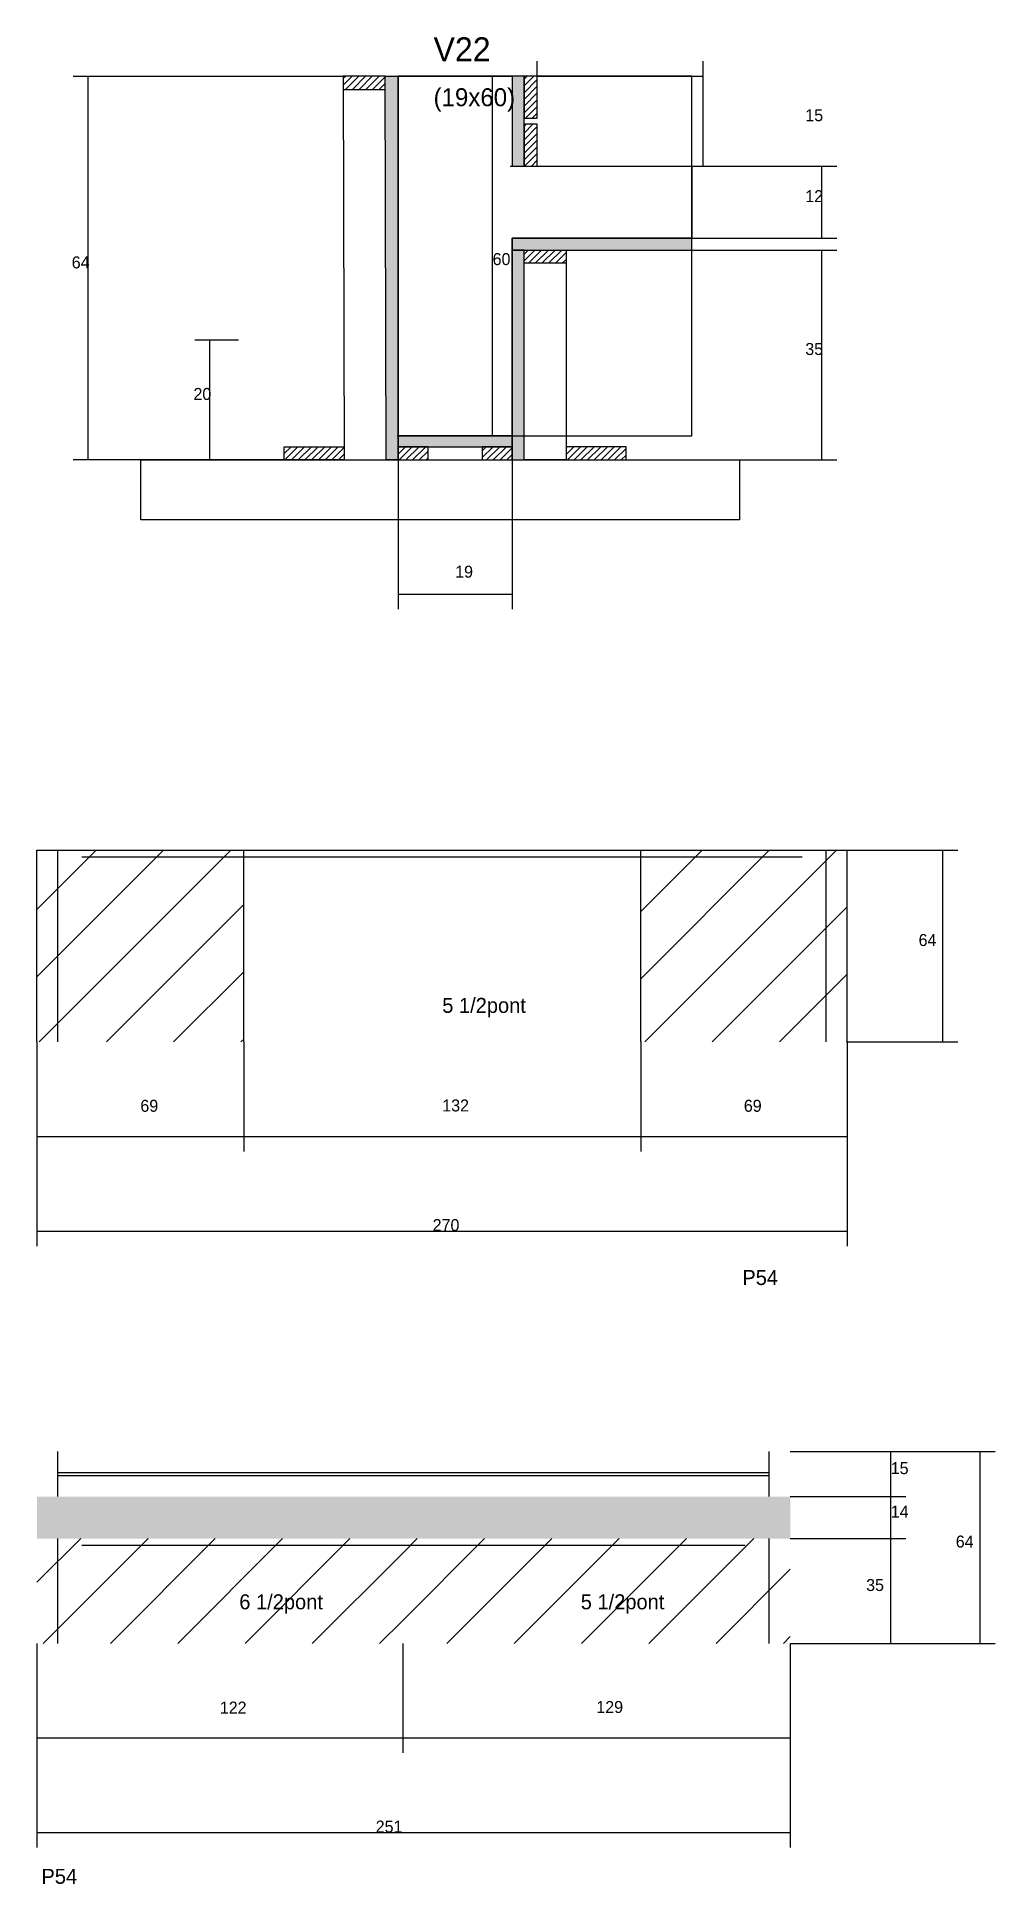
# Model space of a CAD drawing. Header units: metres. Extents: x -2848 to 21926, y -45195 to 1016.
# Drawn here: x 9468 to 9787, y -29203 to -28587 of the extents above; entities that cross this region are included whole.
import ezdxf

# ---------------------------------------------------------------- set-up
doc = ezdxf.new("R2010")
doc.units = ezdxf.units.M
for name, color, linetype in [('CONCRETO', 251, 'Continuous'), ('COTA', 4, 'Continuous'), ('Cota Seção (2x)', 4, 'Continuous'), ('Hachura', 253, 'Continuous'), ('Madeira', 126, 'Continuous'), ('NOMENCLATURA', 7, 'Continuous'), ('Painéis', 200, 'Continuous'), ('SARR_2.2x7', 40, 'Continuous'), ('Texto Seção', 7, 'Continuous')]:
    doc.layers.add(name, color=color, linetype=linetype)

msp = doc.modelspace()

# ---------------------------------------------------------------- texts
at = {"layer": 'COTA'}
for s, p in [('15', (9724, -28615)), ('12', (9724, -28642)), ('64', (9479.3, -28664.1)), ('35', (9724, -28693)), ('20', (9519.9, -28708)), ('19', (9607.2, -28767.3)), ('64', (9761.8, -28890.2)), ('69', (9502.2, -28945.5)), ('132', (9602.9, -28945.4)), ('69', (9703.5, -28945.5)), ('270', (9599.7, -28985.3)), ('15', (9752.5, -29066.4)), ('14', (9752.5, -29080.9)), ('64', (9774.2, -29090.9)), ('35', (9744.3, -29105.4)), ('122', (9528.7, -29146.3)), ('129', (9654.3, -29146.1)), ('251', (9580.7, -29186))]:
    msp.add_text(s, height=4, dxfattribs=at).set_placement(p)
at = {"layer": 'Cota Seção (2x)'}
msp.add_text('60', height=4, dxfattribs=at).set_placement((9619.7, -28663))
at = {"layer": 'NOMENCLATURA'}
for s, p in [('5 1/2pont', (9602.9, -28912.5)), ('P54', (9703, -29003.3)), ('6 1/2pont', (9535.2, -29111.5)), ('5 1/2pont', (9649.1, -29111.5)), ('P54', (9469.2, -29203.1))]:
    msp.add_text(s, height=5, dxfattribs=at).set_placement(p)
at = {"layer": 'Texto Seção'}
for s, height, p in [('V22', 8, (9600, -28595)), ('(19x60)', 6, (9600, -28610))]:
    msp.add_text(s, height=height, dxfattribs=at).set_placement(p)

# ---------------------------------------------------------------- hatches: boundary and pattern name
at = {"layer": 'COTA'}
h = msp.add_hatch(dxfattribs=at)
h.set_pattern_fill('AR-CONC', scale=0.03)
h.paths.add_polyline_path([(9467.7, -29073.9), (9467.7, -29087.9), (9719, -29087.9), (9719, -29073.9)])
at = {"layer": 'Hachura'}
h = msp.add_hatch(dxfattribs=at)
h.set_pattern_fill('ANSI31', scale=0.5)
h.paths.add_polyline_path([(9569.9, -28600), (9569.9, -28604.4), (9569.9, -28604.4), (9583.9, -28604.4), (9583.9, -28604.4), (9583.9, -28600), (9583.9, -28600), (9569.9, -28600)])
h = msp.add_hatch(color=8, dxfattribs=at)
h.dxf.hatch_style = 1
h.paths.add_polyline_path([(9583.9, -28600), (9588.2, -28600), (9588.2, -28600), (9588.2, -28728), (9588.2, -28728), (9584.2, -28728), (9584.2, -28728), (9583.9, -28600)])
h = msp.add_hatch(color=8, dxfattribs=at)
h.dxf.hatch_style = 1
h.paths.add_polyline_path([(9630.2, -28600), (9626.2, -28600), (9626.2, -28600), (9626.2, -28630), (9626.2, -28630), (9630.2, -28630), (9630.2, -28630), (9630.2, -28600)])
h = msp.add_hatch(dxfattribs=at)
h.set_pattern_fill('ANSI31', scale=0.5)
h.paths.add_polyline_path([(9630.2, -28614), (9634.6, -28614), (9634.6, -28614), (9634.6, -28600), (9634.6, -28600), (9630.2, -28600), (9630.2, -28600), (9630.2, -28614)])
h = msp.add_hatch(dxfattribs=at)
h.set_pattern_fill('ANSI31', scale=0.5)
h.paths.add_polyline_path([(9630.2, -28630), (9634.6, -28630), (9634.6, -28630), (9634.6, -28616), (9634.6, -28616), (9630.2, -28616), (9630.2, -28616), (9630.2, -28630)])
h = msp.add_hatch(color=8, dxfattribs=at)
h.dxf.hatch_style = 1
h.paths.add_polyline_path([(9686.2, -28658), (9686.2, -28654), (9686.2, -28654), (9626.2, -28654), (9626.2, -28654), (9626.2, -28658), (9626.2, -28658), (9686.2, -28658)])
h = msp.add_hatch(color=8, dxfattribs=at)
h.dxf.hatch_style = 1
h.paths.add_polyline_path([(9630.2, -28658), (9626.2, -28658), (9626.2, -28658), (9626.2, -28728), (9626.2, -28728), (9630.2, -28728), (9630.2, -28728), (9630.2, -28658)])
h = msp.add_hatch(dxfattribs=at)
h.set_pattern_fill('ANSI31', scale=0.5)
h.paths.add_polyline_path([(9644.2, -28658), (9644.2, -28662.4), (9644.2, -28662.4), (9630.2, -28662.4), (9630.2, -28662.4), (9630.2, -28658), (9630.2, -28658), (9644.2, -28658)])
h = msp.add_hatch(dxfattribs=at)
h.set_pattern_fill('ANSI31', scale=0.5)
h.paths.add_polyline_path([(9550.2, -28728), (9550.2, -28723.6), (9550.2, -28723.6), (9570.2, -28723.6), (9570.2, -28723.6), (9570.2, -28728), (9570.2, -28728), (9550.2, -28728)])
h = msp.add_hatch(color=8, dxfattribs=at)
h.dxf.hatch_style = 1
h.paths.add_polyline_path([(9626.2, -28723.6), (9626.2, -28720), (9626.2, -28720), (9588.2, -28720), (9588.2, -28720), (9588.2, -28723.6), (9588.2, -28723.6), (9626.2, -28723.6)])
h = msp.add_hatch(dxfattribs=at)
h.set_pattern_fill('ANSI31', scale=0.5)
h.paths.add_polyline_path([(9598.2, -28728), (9598.2, -28723.6), (9598.2, -28723.6), (9588.2, -28723.6), (9588.2, -28723.6), (9588.2, -28728), (9588.2, -28728), (9598.2, -28728)])
h = msp.add_hatch(dxfattribs=at)
h.set_pattern_fill('ANSI31', scale=0.5)
h.paths.add_polyline_path([(9626.2, -28728), (9626.2, -28723.6), (9626.2, -28723.6), (9616.2, -28723.6), (9616.2, -28723.6), (9616.2, -28728), (9616.2, -28728), (9626.2, -28728)])
h = msp.add_hatch(dxfattribs=at)
h.set_pattern_fill('ANSI31', scale=0.5)
h.paths.add_polyline_path([(9664.2, -28728), (9664.2, -28723.6), (9664.2, -28723.6), (9644.2, -28723.6), (9644.2, -28723.6), (9644.2, -28728), (9644.2, -28728), (9664.2, -28728)])
h = msp.add_hatch(dxfattribs=at)
h.set_pattern_fill('ANSI31', scale=5)
h.paths.add_polyline_path([(9536.7, -28922.2), (9536.7, -28858.2), (9467.7, -28858.2), (9467.7, -28922.2)])
h = msp.add_hatch(dxfattribs=at)
h.set_pattern_fill('ANSI31', scale=5)
h.paths.add_polyline_path([(9738, -28858.2), (9669.1, -28858.2), (9669.1, -28922.2), (9738, -28922.2)])
h = msp.add_hatch(dxfattribs=at)
h.set_pattern_fill('ANSI31', scale=5)
h.paths.add_polyline_path([(9467.7, -29087.9), (9467.7, -29122.9), (9589.7, -29122.9), (9589.7, -29087.9)])
h = msp.add_hatch(dxfattribs=at)
h.set_pattern_fill('ANSI31', scale=5)
h.paths.add_polyline_path([(9719, -29122.9), (9719, -29087.9), (9589.7, -29087.9), (9589.7, -29122.9)])

# ---------------------------------------------------------------- linework, layer by layer
at = {"layer": 'CONCRETO'}
msp.add_lwpolyline([(9625.5, -28630), (9686.2, -28630), (9686.2, -28654), (9626.2, -28654), (9626.2, -28720), (9588.2, -28720), (9588.2, -28600), (9626.2, -28600)], dxfattribs=at)
msp.add_lwpolyline([(9588.2, -28720), (9686.2, -28720), (9686.2, -28600), (9588.2, -28600)], close=True, dxfattribs=at)
at = {"layer": 'COTA'}
for p, q in [((9634.6, -28600), (9634.6, -28595)), ((9689.9, -28630), (9689.9, -28595)), ((9569.9, -28600.1), (9479.8, -28600.1)), ((9484.8, -28728), (9484.8, -28600.1)), ((9634.6, -28600), (9689.9, -28600)), ((9686.2, -28630), (9734.5, -28630)), ((9729.5, -28654), (9729.5, -28630)), ((9686.2, -28654), (9734.5, -28654)), ((9686.2, -28658), (9734.5, -28658)), ((9729.5, -28728), (9729.5, -28658)), ((9534.9, -28688.1), (9520.4, -28688.1)), ((9525.4, -28728), (9525.4, -28688.1)), ((9550.2, -28728), (9479.8, -28728)), ((9550.2, -28728), (9520.4, -28728)), ((9588.2, -28728), (9588.2, -28777.8)), ((9626.2, -28728), (9626.2, -28777.8)), ((9664.2, -28728), (9734.5, -28728)), ((9588.2, -28772.8), (9626.2, -28772.8)), ((9738, -28858.2), (9774.9, -28858.2)), ((9769.9, -28922.2), (9769.9, -28858.2)), ((9467.7, -28922.2), (9467.7, -28958.7)), ((9467.7, -28922.2), (9467.7, -28990.3)), ((9536.7, -28922.2), (9536.7, -28958.7)), ((9536.7, -28922.2), (9536.7, -28958.7)), ((9669.1, -28922.2), (9669.1, -28958.7)), ((9669.1, -28922.2), (9669.1, -28958.7)), ((9738, -28922.2), (9738, -28958.7)), ((9738, -28922.2), (9738, -28990.3)), ((9738, -28922.2), (9774.9, -28922.2)), ((9467.7, -28953.7), (9536.7, -28953.7)), ((9536.7, -28953.7), (9669.1, -28953.7)), ((9669.1, -28953.7), (9738, -28953.7)), ((9467.7, -28985.3), (9738, -28985.3)), ((9719, -29058.9), (9757.5, -29058.9)), ((9719, -29058.9), (9787.3, -29058.9)), ((9752.5, -29073.9), (9752.5, -29058.9)), ((9782.3, -29122.9), (9782.3, -29058.9)), ((9719, -29073.9), (9757.5, -29073.9)), ((9719, -29073.9), (9757.5, -29073.9)), ((9752.5, -29087.9), (9752.5, -29073.9)), ((9719, -29087.9), (9757.5, -29087.9)), ((9719, -29087.9), (9757.5, -29087.9)), ((9752.5, -29122.9), (9752.5, -29087.9)), ((9467.7, -29122.9), (9467.7, -29159.4)), ((9467.7, -29122.9), (9467.7, -29191)), ((9589.7, -29122.9), (9589.7, -29159.4)), ((9589.7, -29122.9), (9589.7, -29159.4)), ((9719, -29122.9), (9719, -29159.4)), ((9719, -29122.9), (9719, -29191)), ((9719, -29122.9), (9757.5, -29122.9)), ((9719, -29122.9), (9787.3, -29122.9)), ((9467.7, -29154.4), (9589.7, -29154.4)), ((9589.7, -29154.4), (9719, -29154.4)), ((9467.7, -29186), (9719, -29186))]:
    msp.add_line(p, q, dxfattribs=at)
at = {"layer": 'Cota Seção (2x)'}
for p, q in [((9588.2, -28600), (9624.7, -28600)), ((9619.7, -28720), (9619.7, -28600)), ((9587.9, -28720), (9624.7, -28720))]:
    msp.add_line(p, q, dxfattribs=at)
at = {"layer": 'Madeira'}
for points in [[(9569.9, -28600), (9569.9, -28604.4), (9583.9, -28604.4), (9583.9, -28600)], [(9570.2, -28728), (9584.2, -28728), (9583.9, -28600), (9569.9, -28600)], [(9630.2, -28614), (9634.6, -28614), (9634.6, -28600), (9630.2, -28600)], [(9630.2, -28630), (9634.6, -28630), (9634.6, -28616), (9630.2, -28616)], [(9644.2, -28658), (9644.2, -28662.4), (9630.2, -28662.4), (9630.2, -28658)], [(9644.2, -28728), (9630.2, -28728), (9630.2, -28658), (9644.2, -28658)], [(9550.2, -28728), (9550.2, -28723.6), (9570.2, -28723.6), (9570.2, -28728)], [(9598.2, -28728), (9598.2, -28723.6), (9588.2, -28723.6), (9588.2, -28728)], [(9626.2, -28728), (9626.2, -28723.6), (9616.2, -28723.6), (9616.2, -28728)], [(9664.2, -28728), (9664.2, -28723.6), (9644.2, -28723.6), (9644.2, -28728)], [(9702, -28748), (9502.4, -28748), (9502.4, -28728), (9702, -28728)]]:
    msp.add_lwpolyline(points, close=True, dxfattribs=at)
at = {"layer": 'Painéis'}
for p, q in [((9588.2, -28728), (9588.2, -28600)), ((9626.2, -28654), (9686.2, -28654)), ((9626.2, -28658), (9626.2, -28654)), ((9686.2, -28658), (9686.2, -28654)), ((9626.2, -28728), (9626.2, -28658)), ((9588.2, -28720), (9626.2, -28720)), ((9588.2, -28723.6), (9588.2, -28720)), ((9626.2, -28723.6), (9626.2, -28720)), ((9467.7, -28858.2), (9738, -28858.2)), ((9467.7, -28922.2), (9467.7, -28858.2)), ((9536.7, -28922.2), (9536.7, -28858.2)), ((9669.1, -28922.2), (9669.1, -28858.2)), ((9738, -28922.2), (9738, -28858.2))]:
    msp.add_line(p, q, dxfattribs=at)
for points in [[(9583.9, -28600), (9588.2, -28600), (9588.2, -28728), (9584.2, -28728)], [(9630.2, -28600), (9626.2, -28600), (9626.2, -28630), (9630.2, -28630)], [(9686.2, -28658), (9686.2, -28654), (9626.2, -28654), (9626.2, -28658)], [(9630.2, -28658), (9626.2, -28658), (9626.2, -28728), (9630.2, -28728)], [(9626.2, -28723.6), (9626.2, -28720), (9588.2, -28720), (9588.2, -28723.6)]]:
    msp.add_lwpolyline(points, close=True, dxfattribs=at)
at = {"layer": 'SARR_2.2x7'}
for p, q in [((9474.7, -28922.2), (9474.7, -28858.2)), ((9482.7, -28860.4), (9536.7, -28860.4)), ((9536.7, -28860.4), (9669.1, -28860.4)), ((9669.1, -28860.4), (9723, -28860.4)), ((9731, -28922.2), (9731, -28858.2)), ((9474.7, -29073.9), (9474.7, -29058.9)), ((9712, -29073.9), (9712, -29058.9)), ((9474.7, -29065.9), (9589.7, -29065.9)), ((9474.7, -29066.9), (9589.7, -29066.9)), ((9589.7, -29065.9), (9712, -29065.9)), ((9589.7, -29066.9), (9712, -29066.9)), ((9474.7, -29122.9), (9474.7, -29087.9)), ((9712, -29122.9), (9712, -29087.9)), ((9482.7, -29090.1), (9589.7, -29090.1)), ((9589.7, -29090.1), (9704, -29090.1))]:
    msp.add_line(p, q, dxfattribs=at)

msp.set_redraw_order([(e.dxf.handle, doc.entitydb.next_handle()) for e in msp.query("TEXT MTEXT ATTDEF DIMENSION ARC_DIMENSION")])  # texts and dimensions are drawn at this point

doc.saveas('drawing.dxf')
